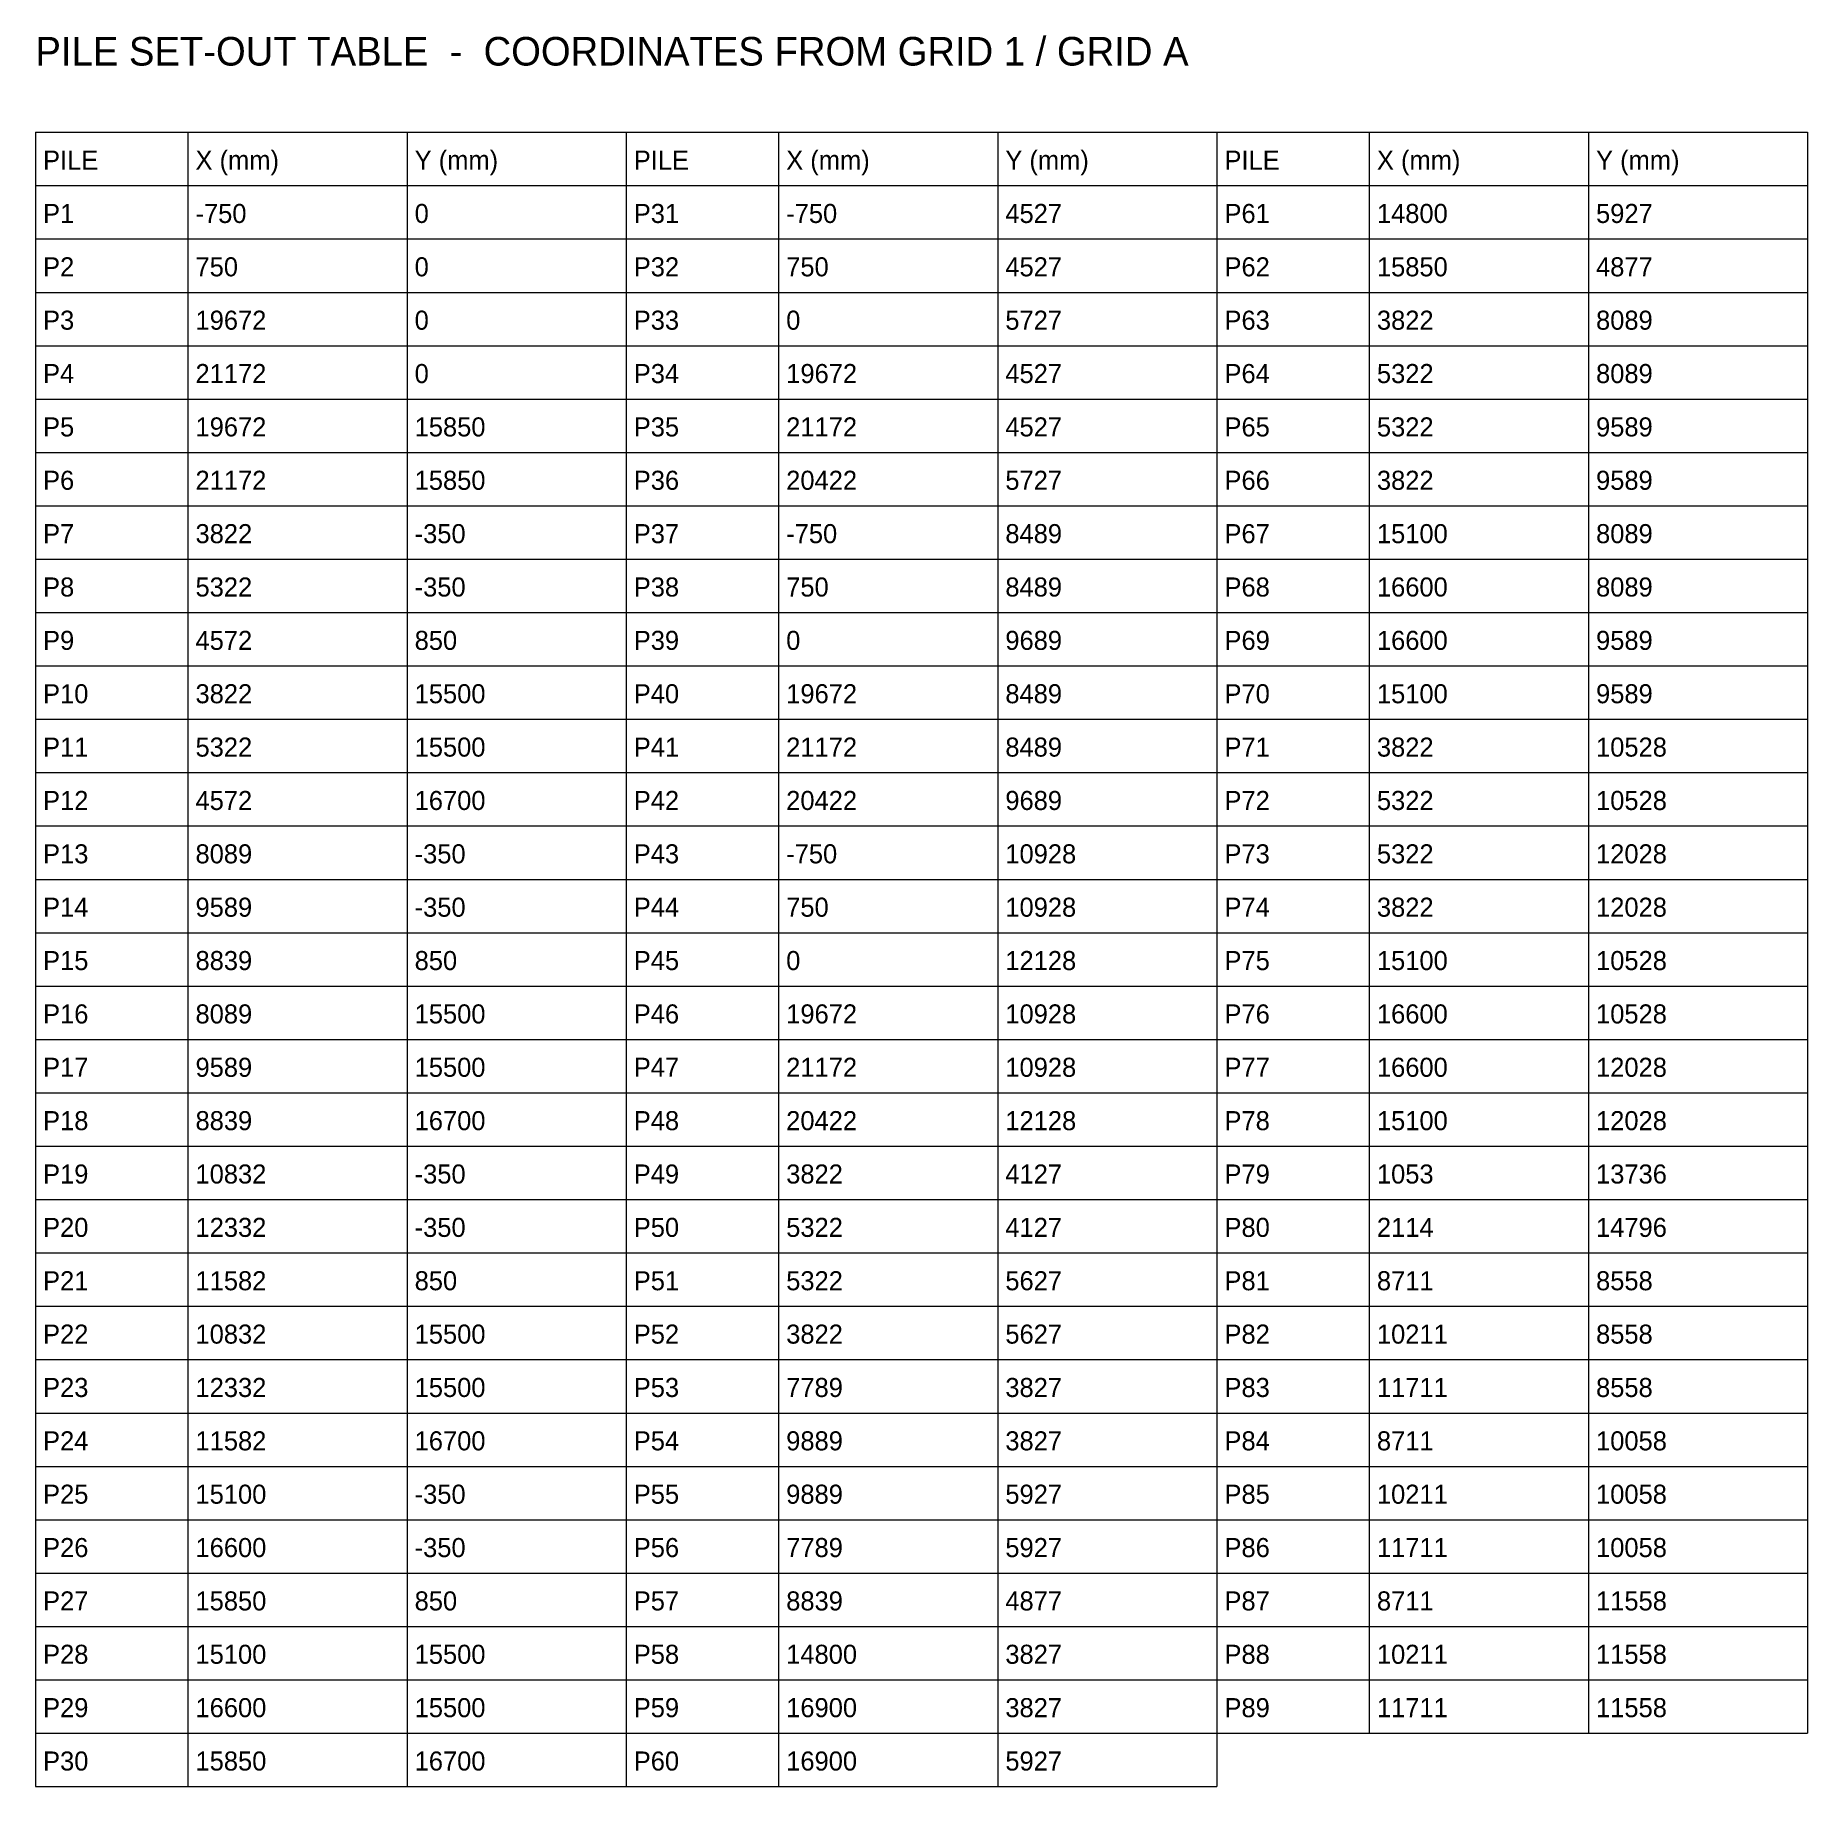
# Model space of a CAD drawing. Extents: x -3200 to 1422622, y -1410602 to 19050.
# Drawn here: x 800000 to 818600, y -17360 to 1016 of the extents above; entities that cross this region are included whole.
import ezdxf

# ---------------------------------------------------------------- set-up
doc = ezdxf.new("R2010")
doc.units = 0
doc.layers.get('0').update_dxf_attribs({"lineweight": 0, "plot": 0})
doc.layers.add('Sheet', color=7, linetype='Continuous', lineweight=0, plot=False)
doc.layers.add('Text-1', color=7, linetype='Continuous', lineweight=0, plot=False)

msp = doc.modelspace()

# ---------------------------------------------------------------- texts
at = {"layer": 'Sheet'}
msp.add_text('PILE SET-OUT TABLE  -  COORDINATES FROM GRID 1 / GRID A', height=300, dxfattribs=at).set_placement((800000, 700))
at = {"layer": 'Text-1'}
for s, p in [('X (mm)', (801680, -392)), ('Y (mm)', (803980, -392)), ('X (mm)', (807880, -392)), ('Y (mm)', (810180, -392)), ('X (mm)', (814080, -392)), ('Y (mm)', (816380, -392)), ('PILE', (800080, -392)), ('PILE', (806280, -392)), ('PILE', (812480, -392)), ('P1', (800080, -952)), ('-750', (801680, -952)), ('0', (803980, -952)), ('P31', (806280, -952)), ('-750', (807880, -952)), ('4527', (810180, -952)), ('P61', (812480, -952)), ('14800', (814080, -952)), ('5927', (816380, -952)), ('P2', (800080, -1512)), ('750', (801680, -1512)), ('0', (803980, -1512)), ('P32', (806280, -1512)), ('750', (807880, -1512)), ('4527', (810180, -1512)), ('P62', (812480, -1512)), ('15850', (814080, -1512)), ('4877', (816380, -1512)), ('P3', (800080, -2072)), ('19672', (801680, -2072)), ('0', (803980, -2072)), ('P33', (806280, -2072)), ('0', (807880, -2072)), ('5727', (810180, -2072)), ('P63', (812480, -2072)), ('3822', (814080, -2072)), ('8089', (816380, -2072)), ('P4', (800080, -2632)), ('21172', (801680, -2632)), ('0', (803980, -2632)), ('P34', (806280, -2632)), ('19672', (807880, -2632)), ('4527', (810180, -2632)), ('P64', (812480, -2632)), ('5322', (814080, -2632)), ('8089', (816380, -2632)), ('P5', (800080, -3192)), ('19672', (801680, -3192)), ('15850', (803980, -3192)), ('P35', (806280, -3192)), ('21172', (807880, -3192)), ('4527', (810180, -3192)), ('P65', (812480, -3192)), ('5322', (814080, -3192)), ('9589', (816380, -3192)), ('P6', (800080, -3752)), ('21172', (801680, -3752)), ('15850', (803980, -3752)), ('P36', (806280, -3752)), ('20422', (807880, -3752)), ('5727', (810180, -3752)), ('P66', (812480, -3752)), ('3822', (814080, -3752)), ('9589', (816380, -3752)), ('P7', (800080, -4312)), ('3822', (801680, -4312)), ('-350', (803980, -4312)), ('P37', (806280, -4312)), ('-750', (807880, -4312)), ('8489', (810180, -4312)), ('P67', (812480, -4312)), ('15100', (814080, -4312)), ('8089', (816380, -4312)), ('P8', (800080, -4872)), ('5322', (801680, -4872)), ('-350', (803980, -4872)), ('P38', (806280, -4872)), ('750', (807880, -4872)), ('8489', (810180, -4872)), ('P68', (812480, -4872)), ('16600', (814080, -4872)), ('8089', (816380, -4872)), ('P9', (800080, -5432)), ('4572', (801680, -5432)), ('850', (803980, -5432)), ('P39', (806280, -5432)), ('0', (807880, -5432)), ('9689', (810180, -5432)), ('P69', (812480, -5432)), ('16600', (814080, -5432)), ('9589', (816380, -5432)), ('P10', (800080, -5992)), ('3822', (801680, -5992)), ('15500', (803980, -5992)), ('P40', (806280, -5992)), ('19672', (807880, -5992)), ('8489', (810180, -5992)), ('P70', (812480, -5992)), ('15100', (814080, -5992)), ('9589', (816380, -5992)), ('P11', (800080, -6552)), ('5322', (801680, -6552)), ('15500', (803980, -6552)), ('P41', (806280, -6552)), ('21172', (807880, -6552)), ('8489', (810180, -6552)), ('P71', (812480, -6552)), ('3822', (814080, -6552)), ('10528', (816380, -6552)), ('P12', (800080, -7112)), ('4572', (801680, -7112)), ('16700', (803980, -7112)), ('P42', (806280, -7112)), ('20422', (807880, -7112)), ('9689', (810180, -7112)), ('P72', (812480, -7112)), ('5322', (814080, -7112)), ('10528', (816380, -7112)), ('P13', (800080, -7672)), ('8089', (801680, -7672)), ('-350', (803980, -7672)), ('P43', (806280, -7672)), ('-750', (807880, -7672)), ('10928', (810180, -7672)), ('P73', (812480, -7672)), ('5322', (814080, -7672)), ('12028', (816380, -7672)), ('P14', (800080, -8232)), ('9589', (801680, -8232)), ('-350', (803980, -8232)), ('P44', (806280, -8232)), ('750', (807880, -8232)), ('10928', (810180, -8232)), ('P74', (812480, -8232)), ('3822', (814080, -8232)), ('12028', (816380, -8232)), ('P15', (800080, -8792)), ('8839', (801680, -8792)), ('850', (803980, -8792)), ('P45', (806280, -8792)), ('0', (807880, -8792)), ('12128', (810180, -8792)), ('P75', (812480, -8792)), ('15100', (814080, -8792)), ('10528', (816380, -8792)), ('P16', (800080, -9352)), ('8089', (801680, -9352)), ('15500', (803980, -9352)), ('P46', (806280, -9352)), ('19672', (807880, -9352)), ('10928', (810180, -9352)), ('P76', (812480, -9352)), ('16600', (814080, -9352)), ('10528', (816380, -9352)), ('P17', (800080, -9912)), ('9589', (801680, -9912)), ('15500', (803980, -9912)), ('P47', (806280, -9912)), ('21172', (807880, -9912)), ('10928', (810180, -9912)), ('P77', (812480, -9912)), ('16600', (814080, -9912)), ('12028', (816380, -9912)), ('P18', (800080, -10472)), ('8839', (801680, -10472)), ('16700', (803980, -10472)), ('P48', (806280, -10472)), ('20422', (807880, -10472)), ('12128', (810180, -10472)), ('P78', (812480, -10472)), ('15100', (814080, -10472)), ('12028', (816380, -10472)), ('P19', (800080, -11032)), ('10832', (801680, -11032)), ('-350', (803980, -11032)), ('P49', (806280, -11032)), ('3822', (807880, -11032)), ('4127', (810180, -11032)), ('P79', (812480, -11032)), ('1053', (814080, -11032)), ('13736', (816380, -11032)), ('P20', (800080, -11592)), ('12332', (801680, -11592)), ('-350', (803980, -11592)), ('P50', (806280, -11592)), ('5322', (807880, -11592)), ('4127', (810180, -11592)), ('P80', (812480, -11592)), ('2114', (814080, -11592)), ('14796', (816380, -11592)), ('P21', (800080, -12152)), ('11582', (801680, -12152)), ('850', (803980, -12152)), ('P51', (806280, -12152)), ('5322', (807880, -12152)), ('5627', (810180, -12152)), ('P81', (812480, -12152)), ('8711', (814080, -12152)), ('8558', (816380, -12152)), ('P22', (800080, -12712)), ('10832', (801680, -12712)), ('15500', (803980, -12712)), ('P52', (806280, -12712)), ('3822', (807880, -12712)), ('5627', (810180, -12712)), ('P82', (812480, -12712)), ('10211', (814080, -12712)), ('8558', (816380, -12712)), ('P23', (800080, -13272)), ('12332', (801680, -13272)), ('15500', (803980, -13272)), ('P53', (806280, -13272)), ('7789', (807880, -13272)), ('3827', (810180, -13272)), ('P83', (812480, -13272)), ('11711', (814080, -13272)), ('8558', (816380, -13272)), ('P24', (800080, -13832)), ('11582', (801680, -13832)), ('16700', (803980, -13832)), ('P54', (806280, -13832)), ('9889', (807880, -13832)), ('3827', (810180, -13832)), ('P84', (812480, -13832)), ('8711', (814080, -13832)), ('10058', (816380, -13832)), ('P25', (800080, -14392)), ('15100', (801680, -14392)), ('-350', (803980, -14392)), ('P55', (806280, -14392)), ('9889', (807880, -14392)), ('5927', (810180, -14392)), ('P85', (812480, -14392)), ('10211', (814080, -14392)), ('10058', (816380, -14392)), ('P26', (800080, -14952)), ('16600', (801680, -14952)), ('-350', (803980, -14952)), ('P56', (806280, -14952)), ('7789', (807880, -14952)), ('5927', (810180, -14952)), ('P86', (812480, -14952)), ('11711', (814080, -14952)), ('10058', (816380, -14952)), ('P27', (800080, -15512)), ('15850', (801680, -15512)), ('850', (803980, -15512)), ('P57', (806280, -15512)), ('8839', (807880, -15512)), ('4877', (810180, -15512)), ('P87', (812480, -15512)), ('8711', (814080, -15512)), ('11558', (816380, -15512)), ('P28', (800080, -16072)), ('15100', (801680, -16072)), ('15500', (803980, -16072)), ('P58', (806280, -16072)), ('14800', (807880, -16072)), ('3827', (810180, -16072)), ('P88', (812480, -16072)), ('10211', (814080, -16072)), ('11558', (816380, -16072)), ('P29', (800080, -16632)), ('16600', (801680, -16632)), ('15500', (803980, -16632)), ('P59', (806280, -16632)), ('16900', (807880, -16632)), ('3827', (810180, -16632)), ('P89', (812480, -16632)), ('11711', (814080, -16632)), ('11558', (816380, -16632)), ('P30', (800080, -17192)), ('15850', (801680, -17192)), ('16700', (803980, -17192)), ('P60', (806280, -17192)), ('16900', (807880, -17192)), ('5927', (810180, -17192))]:
    msp.add_text(s, height=200, dxfattribs=at).set_placement(p)

# ---------------------------------------------------------------- linework, layer by layer
for p, q in [((800000, 0), (806200, 0)), ((800000, 0), (800000, -17360)), ((801600, 0), (801600, -17360)), ((803900, 0), (803900, -17360)), ((806200, 0), (806200, -17360)), ((806200, 0), (812400, 0)), ((806200, 0), (806200, -17360)), ((807800, 0), (807800, -17360)), ((810100, 0), (810100, -17360)), ((812400, 0), (812400, -17360)), ((812400, 0), (818600, 0)), ((812400, 0), (812400, -16800)), ((814000, 0), (814000, -16800)), ((816300, 0), (816300, -16800)), ((818600, 0), (818600, -16800)), ((800000, -560), (806200, -560)), ((806200, -560), (812400, -560)), ((812400, -560), (818600, -560)), ((800000, -1120), (806200, -1120)), ((806200, -1120), (812400, -1120)), ((812400, -1120), (818600, -1120)), ((800000, -1680), (806200, -1680)), ((806200, -1680), (812400, -1680)), ((812400, -1680), (818600, -1680)), ((800000, -2240), (806200, -2240)), ((806200, -2240), (812400, -2240)), ((812400, -2240), (818600, -2240)), ((800000, -2800), (806200, -2800)), ((806200, -2800), (812400, -2800)), ((812400, -2800), (818600, -2800)), ((800000, -3360), (806200, -3360)), ((806200, -3360), (812400, -3360)), ((812400, -3360), (818600, -3360)), ((800000, -3920), (806200, -3920)), ((806200, -3920), (812400, -3920)), ((812400, -3920), (818600, -3920)), ((800000, -4480), (806200, -4480)), ((806200, -4480), (812400, -4480)), ((812400, -4480), (818600, -4480)), ((800000, -5040), (806200, -5040)), ((806200, -5040), (812400, -5040)), ((812400, -5040), (818600, -5040)), ((800000, -5600), (806200, -5600)), ((806200, -5600), (812400, -5600)), ((812400, -5600), (818600, -5600)), ((800000, -6160), (806200, -6160)), ((806200, -6160), (812400, -6160)), ((812400, -6160), (818600, -6160)), ((800000, -6720), (806200, -6720)), ((806200, -6720), (812400, -6720)), ((812400, -6720), (818600, -6720)), ((800000, -7280), (806200, -7280)), ((806200, -7280), (812400, -7280)), ((812400, -7280), (818600, -7280)), ((800000, -7840), (806200, -7840)), ((806200, -7840), (812400, -7840)), ((812400, -7840), (818600, -7840)), ((800000, -8400), (806200, -8400)), ((806200, -8400), (812400, -8400)), ((812400, -8400), (818600, -8400)), ((800000, -8960), (806200, -8960)), ((806200, -8960), (812400, -8960)), ((812400, -8960), (818600, -8960)), ((800000, -9520), (806200, -9520)), ((806200, -9520), (812400, -9520)), ((812400, -9520), (818600, -9520)), ((800000, -10080), (806200, -10080)), ((806200, -10080), (812400, -10080)), ((812400, -10080), (818600, -10080)), ((800000, -10640), (806200, -10640)), ((806200, -10640), (812400, -10640)), ((812400, -10640), (818600, -10640)), ((800000, -11200), (806200, -11200)), ((806200, -11200), (812400, -11200)), ((812400, -11200), (818600, -11200)), ((800000, -11760), (806200, -11760)), ((806200, -11760), (812400, -11760)), ((812400, -11760), (818600, -11760)), ((800000, -12320), (806200, -12320)), ((806200, -12320), (812400, -12320)), ((812400, -12320), (818600, -12320)), ((800000, -12880), (806200, -12880)), ((806200, -12880), (812400, -12880)), ((812400, -12880), (818600, -12880)), ((800000, -13440), (806200, -13440)), ((806200, -13440), (812400, -13440)), ((812400, -13440), (818600, -13440)), ((800000, -14000), (806200, -14000)), ((806200, -14000), (812400, -14000)), ((812400, -14000), (818600, -14000)), ((800000, -14560), (806200, -14560)), ((806200, -14560), (812400, -14560)), ((812400, -14560), (818600, -14560)), ((800000, -15120), (806200, -15120)), ((806200, -15120), (812400, -15120)), ((812400, -15120), (818600, -15120)), ((800000, -15680), (806200, -15680)), ((806200, -15680), (812400, -15680)), ((812400, -15680), (818600, -15680)), ((800000, -16240), (806200, -16240)), ((806200, -16240), (812400, -16240)), ((812400, -16240), (818600, -16240)), ((800000, -16800), (806200, -16800)), ((806200, -16800), (812400, -16800)), ((812400, -16800), (818600, -16800)), ((800000, -17360), (806200, -17360)), ((806200, -17360), (812400, -17360))]:
    msp.add_line(p, q)

msp.set_redraw_order([(e.dxf.handle, doc.entitydb.next_handle()) for e in msp.query("TEXT MTEXT ATTDEF DIMENSION ARC_DIMENSION")])  # texts and dimensions are drawn at this point

doc.saveas('drawing.dxf')
